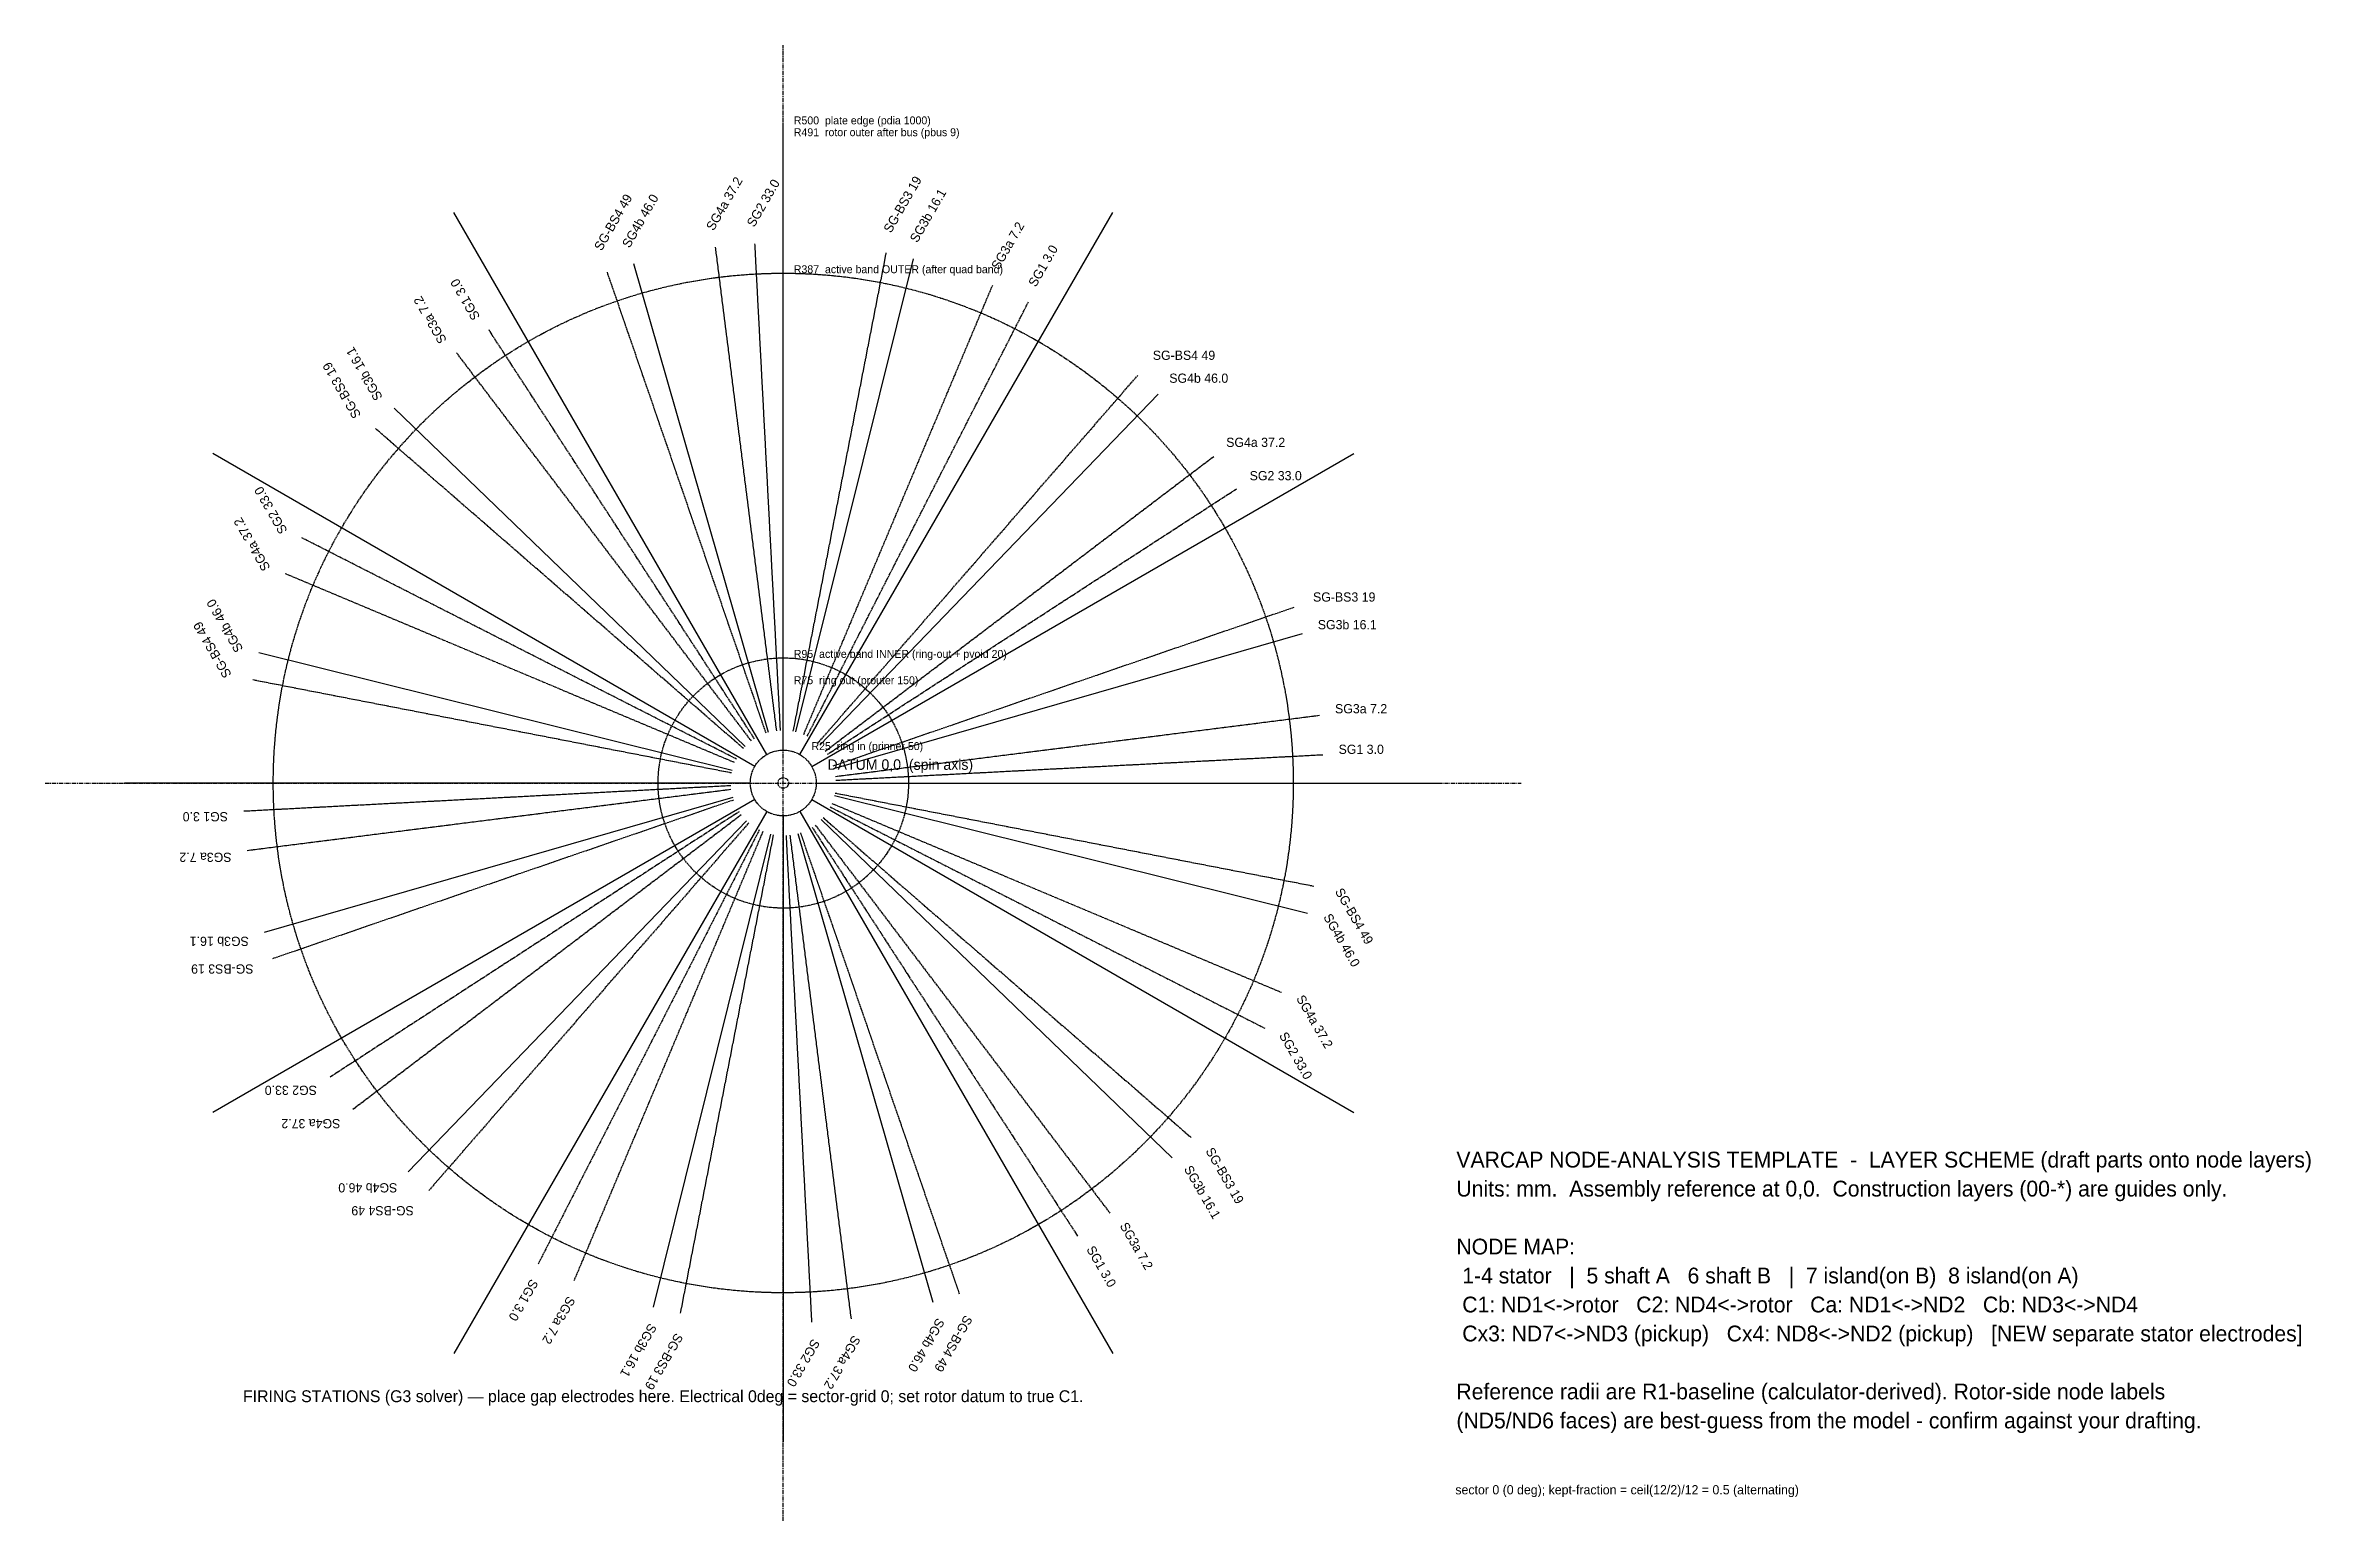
# Model space of a CAD drawing. Header units: millimetres. Extents: x -1895 to 7091, y -3420 to 1632.
# Drawn here: x -560 to 1159, y -560 to 560 of the extents above; entities that cross this region are included whole.
import ezdxf

# ---------------------------------------------------------------- set-up
doc = ezdxf.new("R2010")
doc.units = ezdxf.units.MM
doc.linetypes.add('CENTER', pattern=[5.08, 3.175, -0.635, 0.635, -0.635])
doc.linetypes.add('DASHED', pattern=[1.524, 1.27, -0.254])
for name, color, linetype in [('00-DATUM-AXIS', 4, 'CENTER'), ('00-FIRING-STATIONS', 2, 'Continuous'), ('00-LEGEND', 7, 'Continuous'), ('00-REF-RADII', 8, 'DASHED'), ('00-SECTOR-GRID-12', 8, 'Continuous'), ('SG-BS3-BACKSTOP', 6, 'Continuous'), ('SG-BS4-BACKSTOP', 6, 'Continuous'), ('SG1-RETURN-GAP', 6, 'Continuous'), ('SG2-RETURN-GAP', 6, 'Continuous'), ('SG3a-LOAD-GAP', 6, 'Continuous'), ('SG3b-FIRE-GAP', 6, 'Continuous'), ('SG4a-LOAD-GAP', 6, 'Continuous'), ('SG4b-FIRE-GAP', 6, 'Continuous')]:
    doc.layers.add(name, color=color, linetype=linetype)

msp = doc.modelspace()

# ---------------------------------------------------------------- texts
at = {"layer": '00-DATUM-AXIS'}
msp.add_text('DATUM 0,0  (spin axis)', height=8, dxfattribs=at).set_placement((33.5, 10))
at = {"layer": '00-FIRING-STATIONS', "color": 2}
msp.add_text('FIRING STATIONS (G3 solver) — place gap electrodes here. Electrical 0deg = sector-grid 0; set rotor datum to true C1.', height=9, dxfattribs=at).set_placement((-410, -470))
at = {"layer": '00-LEGEND', "color": 7}
for s, p in [('VARCAP NODE-ANALYSIS TEMPLATE  -  LAYER SCHEME (draft parts onto node layers)', (510.8, -291.9)), ('Units: mm.  Assembly reference at 0,0.  Construction layers (00-*) are guides only.', (510.8, -313.9)), ('NODE MAP:', (510.8, -357.9)), (' 1-4 stator   |  5 shaft A   6 shaft B   |  7 island(on B)  8 island(on A)', (510.8, -379.9)), (' C1: ND1<->rotor   C2: ND4<->rotor   Ca: ND1<->ND2   Cb: ND3<->ND4', (510.8, -401.9)), (' Cx3: ND7<->ND3 (pickup)   Cx4: ND8<->ND2 (pickup)   [NEW separate stator electrodes]', (510.8, -423.9)), ('Reference radii are R1-baseline (calculator-derived). Rotor-side node labels', (510.8, -467.9)), ('(ND5/ND6 faces) are best-guess from the model - confirm against your drafting.', (510.8, -489.9))]:
    msp.add_text(s, height=12, dxfattribs=at).set_placement(p)
at = {"layer": '00-REF-RADII', "color": 8}
for s, p in [('R500  plate edge (pdia 1000)', (8, 500)), ('R491  rotor outer after bus (pbus 9)', (8, 491)), ('R387  active band OUTER (after quad band)', (8, 387)), ('R95  active band INNER (ring-out + pvoid 20)', (8, 95)), ('R75  ring out (prouter 150)', (8, 75)), ('R25  ring in (prinner 50)', (21.4, 25))]:
    msp.add_text(s, height=6, dxfattribs=at).set_placement(p)
at = {"layer": '00-SECTOR-GRID-12', "color": 8}
msp.add_text('sector 0 (0 deg); kept-fraction = ceil(12/2)/12 = 0.5 (alternating)', height=7, dxfattribs=at).set_placement((510, -540))
at = {"layer": 'SG-BS3-BACKSTOP'}
for rotation, p in [(60, (81.7, 417)), (120, (-320.2, 279.3)), (180, (-402, -137.7)), (300, (320.2, -279.3)), (240, (-81.7, -417))]:
    msp.add_text('SG-BS3 19', height=7, rotation=rotation, dxfattribs=at).set_placement(p)
msp.add_text('SG-BS3 19', height=7, dxfattribs=at).set_placement((402, 137.7))
at = {"layer": 'SG-BS4-BACKSTOP'}
for rotation, p in [(60, (-137.9, 403.4)), (120, (-418.4, 82.3)), (300, (418.4, -82.3)), (180, (-280.4, -321.2)), (240, (137.9, -403.4))]:
    msp.add_text('SG-BS4 49', height=7, rotation=rotation, dxfattribs=at).set_placement(p)
msp.add_text('SG-BS4 49', height=7, dxfattribs=at).set_placement((280.4, 321.2))
at = {"layer": 'SG1-RETURN-GAP'}
for rotation, p in [(60, (191.6, 376)), (120, (-229.8, 353.9)), (180, (-421.4, -22.1)), (300, (229.8, -353.9)), (240, (-191.6, -376))]:
    msp.add_text('SG1 3.0', height=7, rotation=rotation, dxfattribs=at).set_placement(p)
msp.add_text('SG1 3.0', height=7, dxfattribs=at).set_placement((421.4, 22.1))
at = {"layer": 'SG2-RETURN-GAP'}
for rotation, p in [(60, (-22.1, 421.4)), (120, (-376, 191.6)), (300, (376, -191.6)), (180, (-353.9, -229.8)), (240, (22.1, -421.4))]:
    msp.add_text('SG2 33.0', height=7, rotation=rotation, dxfattribs=at).set_placement(p)
msp.add_text('SG2 33.0', height=7, dxfattribs=at).set_placement((353.9, 229.8))
at = {"layer": 'SG3a-LOAD-GAP'}
for rotation, p in [(60, (163.5, 389)), (120, (-255.1, 336.1)), (180, (-418.7, -52.9)), (300, (255.1, -336.1)), (240, (-163.5, -389))]:
    msp.add_text('SG3a 7.2', height=7, rotation=rotation, dxfattribs=at).set_placement(p)
msp.add_text('SG3a 7.2', height=7, dxfattribs=at).set_placement((418.7, 52.9))
at = {"layer": 'SG3b-FIRE-GAP'}
for rotation, p in [(60, (101.7, 409.6)), (120, (-303.8, 292.9)), (180, (-405.6, -116.7)), (300, (303.8, -292.9)), (240, (-101.7, -409.6))]:
    msp.add_text('SG3b 16.1', height=7, rotation=rotation, dxfattribs=at).set_placement(p)
msp.add_text('SG3b 16.1', height=7, dxfattribs=at).set_placement((405.6, 116.7))
at = {"layer": 'SG4a-LOAD-GAP'}
for rotation, p in [(60, (-52.9, 418.7)), (120, (-389, 163.5)), (300, (389, -163.5)), (180, (-336.1, -255.1)), (240, (52.9, -418.7))]:
    msp.add_text('SG4a 37.2', height=7, rotation=rotation, dxfattribs=at).set_placement(p)
msp.add_text('SG4a 37.2', height=7, dxfattribs=at).set_placement((336.1, 255.1))
at = {"layer": 'SG4b-FIRE-GAP'}
for rotation, p in [(60, (-116.7, 405.6)), (120, (-409.6, 101.7)), (300, (409.6, -101.7)), (180, (-292.9, -303.8)), (240, (116.7, -405.6))]:
    msp.add_text('SG4b 46.0', height=7, rotation=rotation, dxfattribs=at).set_placement(p)
msp.add_text('SG4b 46.0', height=7, dxfattribs=at).set_placement((292.9, 303.8))

# ---------------------------------------------------------------- linework, layer by layer
at = {"layer": '00-DATUM-AXIS'}
for p, q in [((0, -560), (0, 560)), ((0, -560), (0, 560)), ((-560, 0), (560, 0))]:
    msp.add_line(p, q, dxfattribs=at)
msp.add_circle((0, 0), 4, dxfattribs=at)
at = {"layer": '00-REF-RADII'}
for radius in [387, 95, 25]:
    msp.add_circle((0, 0), radius, dxfattribs=at)
at = {"layer": '00-SECTOR-GRID-12'}
for p, q in [((0, 25), (0, 500)), ((-12.5, 21.7), (-250, 433)), ((12.5, 21.7), (250, 433)), ((-21.7, 12.5), (-433, 250)), ((21.7, 12.5), (433, 250)), ((-25, 0), (-500, 0)), ((25, 0), (500, 0)), ((-21.7, -12.5), (-433, -250)), ((21.7, -12.5), (433, -250)), ((-12.5, -21.7), (-250, -433)), ((0, -25), (0, -500)), ((12.5, -21.7), (250, -433))]:
    msp.add_line(p, q, dxfattribs=at)
at = {"layer": 'SG-BS3-BACKSTOP', "linetype": 'DASHED'}
for p, q in [((7.6, 39.3), (78.2, 402.5)), ((-30.2, 26.2), (-309.4, 269)), ((37.8, 13), (387.7, 133.5)), ((-37.8, -13), (-387.7, -133.5)), ((30.2, -26.2), (309.4, -269)), ((-7.6, -39.3), (-78.2, -402.5))]:
    msp.add_line(p, q, dxfattribs=at)
at = {"layer": 'SG-BS4-BACKSTOP', "linetype": 'DASHED'}
for p, q in [((-13, 37.8), (-133.5, 387.7)), ((26.2, 30.2), (269, 309.4)), ((-39.3, 7.6), (-402.5, 78.2)), ((39.3, -7.6), (402.5, -78.2)), ((-26.2, -30.2), (-269, -309.4)), ((13, -37.8), (133.5, -387.7))]:
    msp.add_line(p, q, dxfattribs=at)
at = {"layer": 'SG1-RETURN-GAP', "linetype": 'DASHED'}
for p, q in [((18.2, 35.6), (186.1, 365.3)), ((-21.8, 33.5), (-223.3, 343.9)), ((39.9, 2.1), (409.4, 21.5)), ((-39.9, -2.1), (-409.4, -21.5)), ((21.8, -33.5), (223.3, -343.9)), ((-18.2, -35.6), (-186.1, -365.3))]:
    msp.add_line(p, q, dxfattribs=at)
at = {"layer": 'SG2-RETURN-GAP', "linetype": 'DASHED'}
for p, q in [((-2.1, 39.9), (-21.5, 409.4)), ((33.5, 21.8), (343.9, 223.3)), ((-35.6, 18.2), (-365.3, 186.1)), ((-33.5, -21.8), (-343.9, -223.3)), ((35.6, -18.2), (365.3, -186.1)), ((2.1, -39.9), (21.5, -409.4))]:
    msp.add_line(p, q, dxfattribs=at)
at = {"layer": 'SG3a-LOAD-GAP', "linetype": 'DASHED'}
for p, q in [((15.5, 36.9), (158.9, 378)), ((-24.2, 31.9), (-247.9, 326.6)), ((39.7, 5), (406.8, 51.4)), ((-39.7, -5), (-406.8, -51.4)), ((24.2, -31.9), (247.9, -326.6)), ((-15.5, -36.9), (-158.9, -378))]:
    msp.add_line(p, q, dxfattribs=at)
at = {"layer": 'SG3b-FIRE-GAP'}
for p, q in [((9.6, 38.8), (98.8, 397.9)), ((-28.8, 27.8), (-295.2, 284.6)), ((38.4, 11.1), (394, 113.4)), ((-38.4, -11.1), (-394, -113.4)), ((28.8, -27.8), (295.2, -284.6)), ((-9.6, -38.8), (-98.8, -397.9))]:
    msp.add_line(p, q, dxfattribs=at)
at = {"layer": 'SG4a-LOAD-GAP', "linetype": 'DASHED'}
for p, q in [((-5, 39.7), (-51.4, 406.8)), ((31.9, 24.2), (326.6, 247.9)), ((-36.9, 15.5), (-378, 158.9)), ((36.9, -15.5), (378, -158.9)), ((-31.9, -24.2), (-326.6, -247.9)), ((5, -39.7), (51.4, -406.8))]:
    msp.add_line(p, q, dxfattribs=at)
at = {"layer": 'SG4b-FIRE-GAP'}
for p, q in [((-11.1, 38.4), (-113.4, 394)), ((27.8, 28.8), (284.6, 295.2)), ((-38.8, 9.6), (-397.9, 98.8)), ((38.8, -9.6), (397.9, -98.8)), ((-27.8, -28.8), (-284.6, -295.2)), ((11.1, -38.4), (113.4, -394))]:
    msp.add_line(p, q, dxfattribs=at)

msp.set_redraw_order([(e.dxf.handle, doc.entitydb.next_handle()) for e in msp.query("TEXT MTEXT ATTDEF DIMENSION ARC_DIMENSION")])  # texts and dimensions are drawn at this point

doc.saveas('drawing.dxf')
